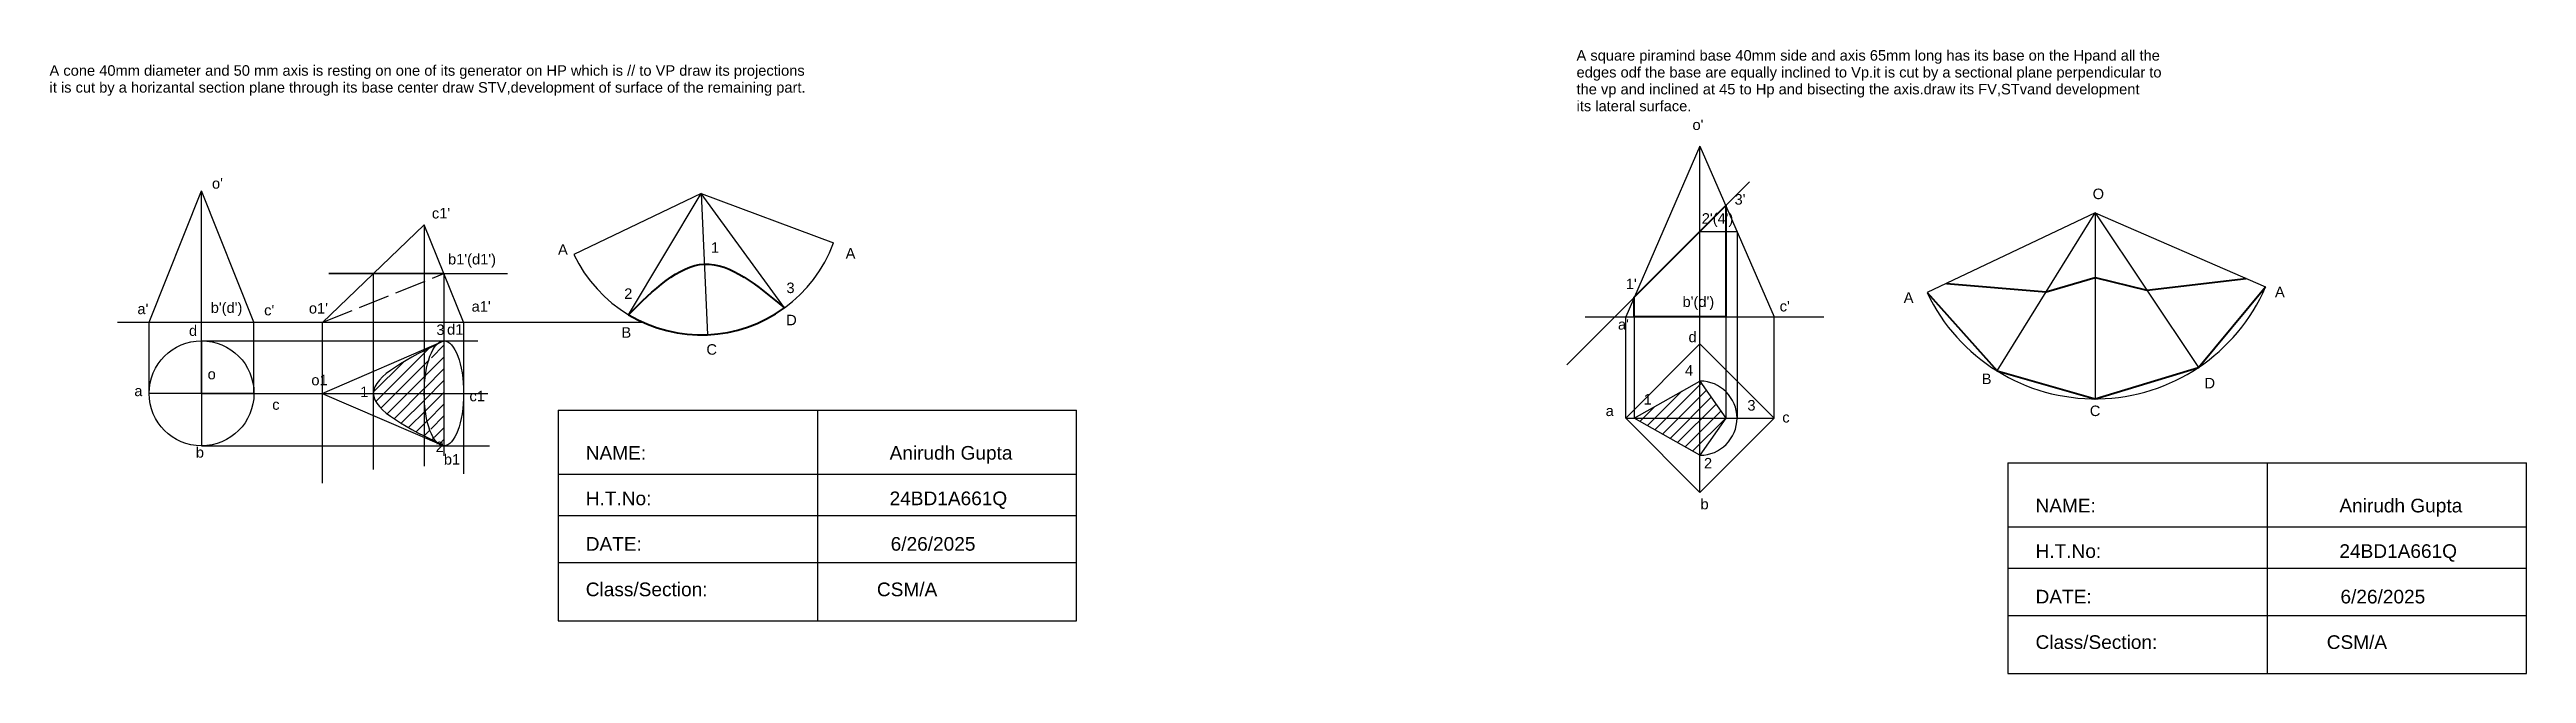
# Model space of a CAD drawing. Header units: inches. Extents: x 14 to 3829, y 5 to 1519.
# Drawn here: x 1165 to 2109, y 1170 to 1407 of the extents above; entities that cross this region are included whole.
import ezdxf

# ---------------------------------------------------------------- set-up
doc = ezdxf.new("R2010")
doc.units = ezdxf.units.IN
doc.header["$MEASUREMENT"] = 0
doc.linetypes.add('ACAD_ISO02W100', pattern=[15, 12, -3])
doc.styles.get("Standard").update_dxf_attribs({"font": 'arial.ttf'})
pattern_1 = [(45, (-2006.504, -692.9825), (-2.245064, 2.245064), [])]

msp = doc.modelspace()

# ---------------------------------------------------------------- texts
for s, p in [('A square piramind base 40mm side and axis 65mm long has its base on the Hpand all the ', (1746.606, 1403.21)), ('A cone 40mm diameter and 50 mm axis is resting on one of its generator on HP which is // to VP draw its projections', (1164.491, 1397.453)), ('edges odf the base are equally inclined to Vp.it is cut by a sectional plane perpendicular to ', (1746.606, 1396.784)), ('it is cut by a horizantal section plane through its base center draw STV,development of surface of the remaining part. ', (1164.491, 1391.027)), ('the vp and inclined at 45 to Hp and bisecting the axis.draw its FV,STvand development', (1746.606, 1390.358)), ('its lateral surface.', (1746.606, 1383.933)), ("o'", (1790.812, 1376.78)), ("o'", (1226.424, 1354.437)), ("3'", (1806.842, 1348.36)), ('O', (1943.363, 1350.454)), ("c1'", (1310.255, 1343.079)), ("2'(4')", (1794.348, 1341.097)), ('A', (1358.34, 1329.284)), ('1', (1416.62, 1329.994)), ('A', (1467.989, 1327.79)), ("b1'(d1')", (1316.412, 1325.569)), ('2', (1383.561, 1312.451)), ('3', (1445.408, 1314.664)), ("1'", (1765.389, 1316.163)), ("b'(d')", (1787.022, 1309.365)), ('A', (1871.339, 1310.942)), ('A', (2012.859, 1313.09)), ("a'", (1198.007, 1306.64)), ("b'(d')", (1225.95, 1307.113)), ("c'", (1246.316, 1306.167)), ("o1'", (1263.366, 1306.877)), ("a1'", (1325.411, 1307.586)), ('D', (1445.311, 1302.392)), ("a'", (1762.412, 1300.722)), ("c'", (1824.058, 1307.661)), ('d', (1217.662, 1298.358)), ('3', (1311.971, 1298.694)), ('d1', (1316.043, 1298.803)), ('B', (1382.513, 1297.661)), ('C', (1414.909, 1291.187)), ('d', (1789.297, 1295.947)), ('o', (1224.766, 1281.795)), ('4', (1787.965, 1283.213)), ('a', (1196.823, 1275.406)), ('o1', (1264.31, 1279.541)), ('1', (1282.917, 1275.032)), ('c1', (1324.584, 1273.446)), ('1', (1772.177, 1272.189)), ('B', (1901.076, 1279.976)), ('D', (1985.988, 1278.365)), ('c', (1249.394, 1270.201)), ('a', (1757.721, 1267.818)), ('3', (1811.742, 1269.908)), ('c', (1825.057, 1265.347)), ('C', (1942.278, 1267.804)), ('b', (1220.267, 1251.981)), ('2', (1311.693, 1254.077)), ('b1', (1314.823, 1249.307)), ('2', (1795.193, 1247.861)), ('b', (1793.862, 1232.276))]:
    msp.add_text(s, height=4).set_placement(p)
at = {"char_height": 5.2, "attachment_point": 1}
for insert in [(1368.915, 1256.4), (1921.595, 1236.306)]:
    msp.add_mtext_dynamic_manual_height_columns('NAME:                                              Anirudh Gupta\\P\\PH.T.No:                                             24BD1A661Q\\P\\PDATE:                                               6/26/2025\\P\\PClass/Section:                                CSM/A', width=175.89946, gutter_width=12.5, heights=[0], dxfattribs=dict(at, insert=insert))

# ---------------------------------------------------------------- hatches: boundary and pattern name
h = msp.add_hatch()
h.set_pattern_fill('ANSI31', color=256)
h.set_pattern_definition(pattern_1)
edge = h.paths.add_edge_path()
edge.add_spline(control_points=[(1307.341, 1292.711), (1296.792, 1287.296), (1287.911, 1281.882), (1287.911, 1276.467)], knot_values=[6.2986296, 6.2986296, 6.2986296, 6.2986296, 33.5408764, 33.5408764, 33.5408764, 33.5408764], degree=3, periodic=0)
edge.add_line((1287.911, 1276.467), (1307.341, 1276.467))
edge.add_line((1307.341, 1276.467), (1307.341, 1292.711))
edge = h.paths.add_edge_path()
edge.add_spline(control_points=[(1314.837, 1296.467), (1313.938, 1296.022), (1313.039, 1295.577), (1312.143, 1295.131)], knot_values=[0, 0, 0, 0, 2.2398577, 2.2398577, 2.2398577, 2.2398577], degree=3, periodic=0)
edge.add_ellipse((1314.837, 1276.467), major_axis=(0, -20), ratio=0.374769, start_angle=201.05754, end_angle=270)
edge.add_line((1307.341, 1276.467), (1314.837, 1276.467))
edge.add_line((1314.837, 1276.467), (1314.837, 1296.467))
edge = h.paths.add_edge_path(flags=17)
edge.add_ellipse((1314.837, 1276.467), major_axis=(0, -20), ratio=0.374769, start_angle=209.675347, end_angle=218.293155, ccw=False)
edge.add_ellipse((1314.837, 1276.467), major_axis=(0, -20), ratio=0.374769, start_angle=201.05754, end_angle=209.675347, ccw=False)
edge.add_spline(control_points=[(1312.143, 1295.131), (1310.522, 1294.325), (1308.913, 1293.518), (1307.341, 1292.711)], knot_values=[2.2398577, 2.2398577, 2.2398577, 2.2398577, 6.2986296, 6.2986296, 6.2986296, 6.2986296], degree=3, periodic=0)
edge.add_line((1307.341, 1292.711), (1307.341, 1276.467))
edge.add_ellipse((1314.837, 1276.467), major_axis=(0, -20), ratio=0.374769, start_angle=261.382192, end_angle=270, ccw=False)
edge.add_ellipse((1314.837, 1276.467), major_axis=(0, -20), ratio=0.374769, start_angle=252.764385, end_angle=261.382192, ccw=False)
edge.add_ellipse((1314.837, 1276.467), major_axis=(0, -20), ratio=0.374769, start_angle=244.146577, end_angle=252.764385, ccw=False)
edge.add_ellipse((1314.837, 1276.467), major_axis=(0, -20), ratio=0.374769, start_angle=235.52877, end_angle=244.146577, ccw=False)
edge.add_ellipse((1314.837, 1276.467), major_axis=(0, -20), ratio=0.374769, start_angle=226.910962, end_angle=235.52877, ccw=False)
edge.add_ellipse((1314.837, 1276.467), major_axis=(0, -20), ratio=0.374769, start_angle=218.293155, end_angle=226.910962, ccw=False)
edge = h.paths.add_edge_path()
edge.add_line((1307.341, 1276.467), (1287.911, 1276.467))
edge.add_spline(control_points=[(1287.911, 1276.467), (1287.911, 1271.052), (1296.792, 1265.638), (1307.341, 1260.223)], knot_values=[33.5408764, 33.5408764, 33.5408764, 33.5408764, 60.7831231, 60.7831231, 60.7831231, 60.7831231], degree=3, periodic=0)
edge.add_line((1307.341, 1260.223), (1307.341, 1276.467))
edge = h.paths.add_edge_path()
edge.add_line((1314.837, 1276.467), (1307.341, 1276.467))
edge.add_ellipse((1314.837, 1276.467), major_axis=(0, -20), ratio=0.374769, start_angle=270, end_angle=338.94246)
edge.add_spline(control_points=[(1312.143, 1257.803), (1313.039, 1257.357), (1313.938, 1256.912), (1314.837, 1256.467)], knot_values=[64.841895, 64.841895, 64.841895, 64.841895, 67.0817527, 67.0817527, 67.0817527, 67.0817527], degree=3, periodic=0)
edge.add_line((1314.837, 1256.467), (1314.837, 1276.467))
edge = h.paths.add_edge_path(flags=17)
edge.add_ellipse((1314.837, 1276.467), major_axis=(0, -20), ratio=0.374769, start_angle=304.47123, end_angle=313.089038, ccw=False)
edge.add_ellipse((1314.837, 1276.467), major_axis=(0, -20), ratio=0.374769, start_angle=295.853423, end_angle=304.47123, ccw=False)
edge.add_ellipse((1314.837, 1276.467), major_axis=(0, -20), ratio=0.374769, start_angle=287.235615, end_angle=295.853423, ccw=False)
edge.add_ellipse((1314.837, 1276.467), major_axis=(0, -20), ratio=0.374769, start_angle=278.617808, end_angle=287.235615, ccw=False)
edge.add_ellipse((1314.837, 1276.467), major_axis=(0, -20), ratio=0.374769, start_angle=270, end_angle=278.617808, ccw=False)
edge.add_line((1307.341, 1276.467), (1307.341, 1260.223))
edge.add_spline(control_points=[(1307.341, 1260.223), (1308.913, 1259.416), (1310.522, 1258.609), (1312.143, 1257.803)], knot_values=[60.7831231, 60.7831231, 60.7831231, 60.7831231, 64.841895, 64.841895, 64.841895, 64.841895], degree=3, periodic=0)
edge.add_ellipse((1314.837, 1276.467), major_axis=(0, -20), ratio=0.374769, start_angle=330.324653, end_angle=338.94246, ccw=False)
edge.add_ellipse((1314.837, 1276.467), major_axis=(0, -20), ratio=0.374769, start_angle=321.706845, end_angle=330.324653, ccw=False)
edge.add_ellipse((1314.837, 1276.467), major_axis=(0, -20), ratio=0.374769, start_angle=313.089038, end_angle=321.706845, ccw=False)
h = msp.add_hatch()
h.set_pattern_fill('ANSI31', color=256)
h.set_pattern_definition(pattern_1)
h.paths.add_polyline_path([(1793.641, 1281.16), (1768.604, 1267.018), (1793.641, 1267.018)])
h.paths.add_polyline_path([(1793.641, 1267.018), (1768.604, 1267.018), (1793.641, 1252.876)])
h.paths.add_polyline_path([(1803.495, 1267.018), (1793.641, 1267.018), (1793.641, 1252.876)])
h.paths.add_polyline_path([(1793.641, 1281.16), (1793.641, 1267.018), (1803.495, 1267.018)])

# ---------------------------------------------------------------- linework, layer by layer
for p, q in [((1793.641, 1370.61), (1765.357, 1305.61)), ((1793.641, 1305.61), (1793.641, 1370.61)), ((1793.641, 1370.61), (1821.925, 1305.61)), ((1202.442, 1303.577), (1222.442, 1353.577)), ((1222.442, 1303.577), (1222.442, 1353.577)), ((1242.442, 1303.577), (1222.442, 1353.577)), ((1412.955, 1352.588), (1364.363, 1329.375)), ((1385.247, 1306.412), (1412.955, 1352.588)), ((1412.955, 1352.588), (1463.407, 1333.759)), ((1412.955, 1352.588), (1415.336, 1298.789)), ((1444.634, 1309.04), (1412.955, 1352.588)), ((1742.911, 1287.38), (1812.594, 1357.063)), ((1803.495, 1347.964), (1803.495, 1267.018)), ((1944.287, 1345.265), (1880.267, 1314.827)), ((1906.937, 1285.015), (1944.287, 1345.265)), ((1944.287, 1345.265), (2009.31, 1317.034)), ((1944.287, 1345.265), (1944.287, 1274.377)), ((1944.287, 1345.265), (1983.676, 1286.328)), ((1307.341, 1340.661), (1268.481, 1303.38)), ((1322.332, 1303.577), (1307.341, 1340.661)), ((1307.341, 1340.661), (1307.341, 1248.668)), ((1793.641, 1338.11), (1807.783, 1338.11)), ((1807.783, 1338.11), (1807.783, 1267.018)), ((1314.837, 1322.119), (1270.944, 1322.119)), ((1270.944, 1322.119), (1339.146, 1322.119)), ((1287.911, 1322.021), (1287.911, 1247.485)), ((1314.837, 1322.119), (1314.837, 1252.691)), ((1768.604, 1313.073), (1768.604, 1267.018)), ((1190.465, 1303.577), (1390.465, 1303.577)), ((1202.442, 1276.467), (1202.442, 1303.577)), ((1202.442, 1303.577), (1242.442, 1303.577)), ((1222.442, 1296.467), (1222.442, 1303.577)), ((1242.442, 1276.467), (1242.442, 1303.577)), ((1322.332, 1303.577), (1268.481, 1303.38)), ((1268.481, 1303.38), (1268.481, 1242.28)), ((1322.332, 1303.577), (1322.332, 1245.829)), ((1749.923, 1305.61), (1840.831, 1305.61)), ((1765.357, 1267.018), (1765.357, 1305.61)), ((1793.641, 1295.302), (1793.641, 1305.61)), ((1821.925, 1267.018), (1821.925, 1305.61)), ((1222.442, 1276.467), (1222.442, 1296.467)), ((1222.442, 1296.467), (1222.442, 1256.467)), ((1222.442, 1296.467), (1327.779, 1296.467)), ((1268.481, 1276.467), (1314.837, 1296.467)), ((1793.641, 1238.734), (1793.641, 1295.302)), ((1242.442, 1276.467), (1202.442, 1276.467)), ((1222.442, 1276.467), (1242.442, 1276.467)), ((1242.442, 1276.467), (1331.568, 1276.467)), ((1268.481, 1276.467), (1314.837, 1256.467)), ((1768.604, 1267.018), (1793.641, 1281.16)), ((1793.641, 1281.16), (1803.495, 1267.018)), ((1358.386, 1270.053), (1358.386, 1189.864)), ((1358.386, 1270.053), (1556.054, 1270.053)), ((1457.22, 1270.053), (1457.22, 1189.864)), ((1556.054, 1189.864), (1556.054, 1270.053)), ((1765.357, 1267.018), (1821.925, 1267.018)), ((1793.641, 1252.876), (1768.604, 1267.018)), ((1803.495, 1267.018), (1793.641, 1252.876)), ((1222.442, 1256.467), (1332.278, 1256.467)), ((1911.066, 1249.959), (1911.066, 1169.771)), ((1911.066, 1249.959), (2108.735, 1249.959)), ((2009.901, 1249.959), (2009.901, 1169.771)), ((2108.735, 1169.771), (2108.735, 1249.959)), ((1358.386, 1245.696), (1556.054, 1245.696)), ((1358.386, 1229.958), (1556.054, 1229.958)), ((1911.066, 1225.603), (2108.735, 1225.603)), ((1358.386, 1211.972), (1556.054, 1211.972)), ((1911.066, 1209.865), (2108.735, 1209.865)), ((1358.386, 1189.864), (1556.054, 1189.864)), ((1911.066, 1191.879), (2108.735, 1191.879)), ((1911.066, 1169.771), (2108.735, 1169.771))]:
    msp.add_line(p, q)
at = {"lineweight": 40}
for p, q in [((1768.604, 1313.073), (1803.495, 1347.964)), ((1803.495, 1347.964), (1803.495, 1305.61)), ((1768.604, 1305.61), (1768.604, 1313.073)), ((1880.267, 1314.827), (1906.937, 1285.015)), ((1887.618, 1318.321), (1925.612, 1315.14)), ((1925.612, 1315.14), (1944.287, 1320.568)), ((1944.287, 1320.568), (1963.981, 1315.796)), ((1963.981, 1315.796), (2001.844, 1320.276)), ((1983.676, 1286.328), (2009.31, 1317.034)), ((1803.495, 1305.61), (1768.604, 1305.61)), ((1906.937, 1285.015), (1944.287, 1274.377)), ((1944.287, 1274.377), (1983.676, 1286.328))]:
    msp.add_line(p, q, dxfattribs=at)
at = {"linetype": 'ACAD_ISO02W100'}
msp.add_line((1268.685, 1303.577), (1314.837, 1322.119), dxfattribs=at)
msp.add_lwpolyline([(1793.641, 1295.302), (1765.357, 1267.018), (1793.641, 1238.734), (1821.925, 1267.018)], close=True)
msp.add_circle((1222.442, 1276.467), 20)
for centre, radius, start, end in [((1412.955, 1352.588), 53.852, 205.53394, 339.53394), ((1944.287, 1345.265), 70.887, 205.428763, 336.531671), ((1793.641, 1267.018), 14.142, 270, 90)]:
    msp.add_arc(centre, radius, start, end)
at = {"lineweight": 40}
msp.add_arc((1412.955, 1352.588), 53.852, 239.03394, 306.03394, dxfattribs=at)
msp.add_ellipse((1314.837, 1276.467), major_axis=(0, -20), ratio=0.374769)
msp.add_spline([(1385.247, 1306.412), (1414.145, 1325.688), (1444.634, 1309.04)], degree=3, dxfattribs=at)
msp.add_spline([(1314.837, 1296.467), (1287.911, 1276.467), (1314.837, 1256.467)], degree=3)
for p in [(1414.145, 1325.688), (1385.247, 1306.412), (1444.634, 1309.04), (1415.336, 1298.789), (1983.676, 1286.328)]:
    msp.add_point(p)

msp.set_redraw_order([(e.dxf.handle, doc.entitydb.next_handle()) for e in msp.query("TEXT MTEXT ATTDEF DIMENSION ARC_DIMENSION")])  # texts and dimensions are drawn at this point

doc.saveas('drawing.dxf')
